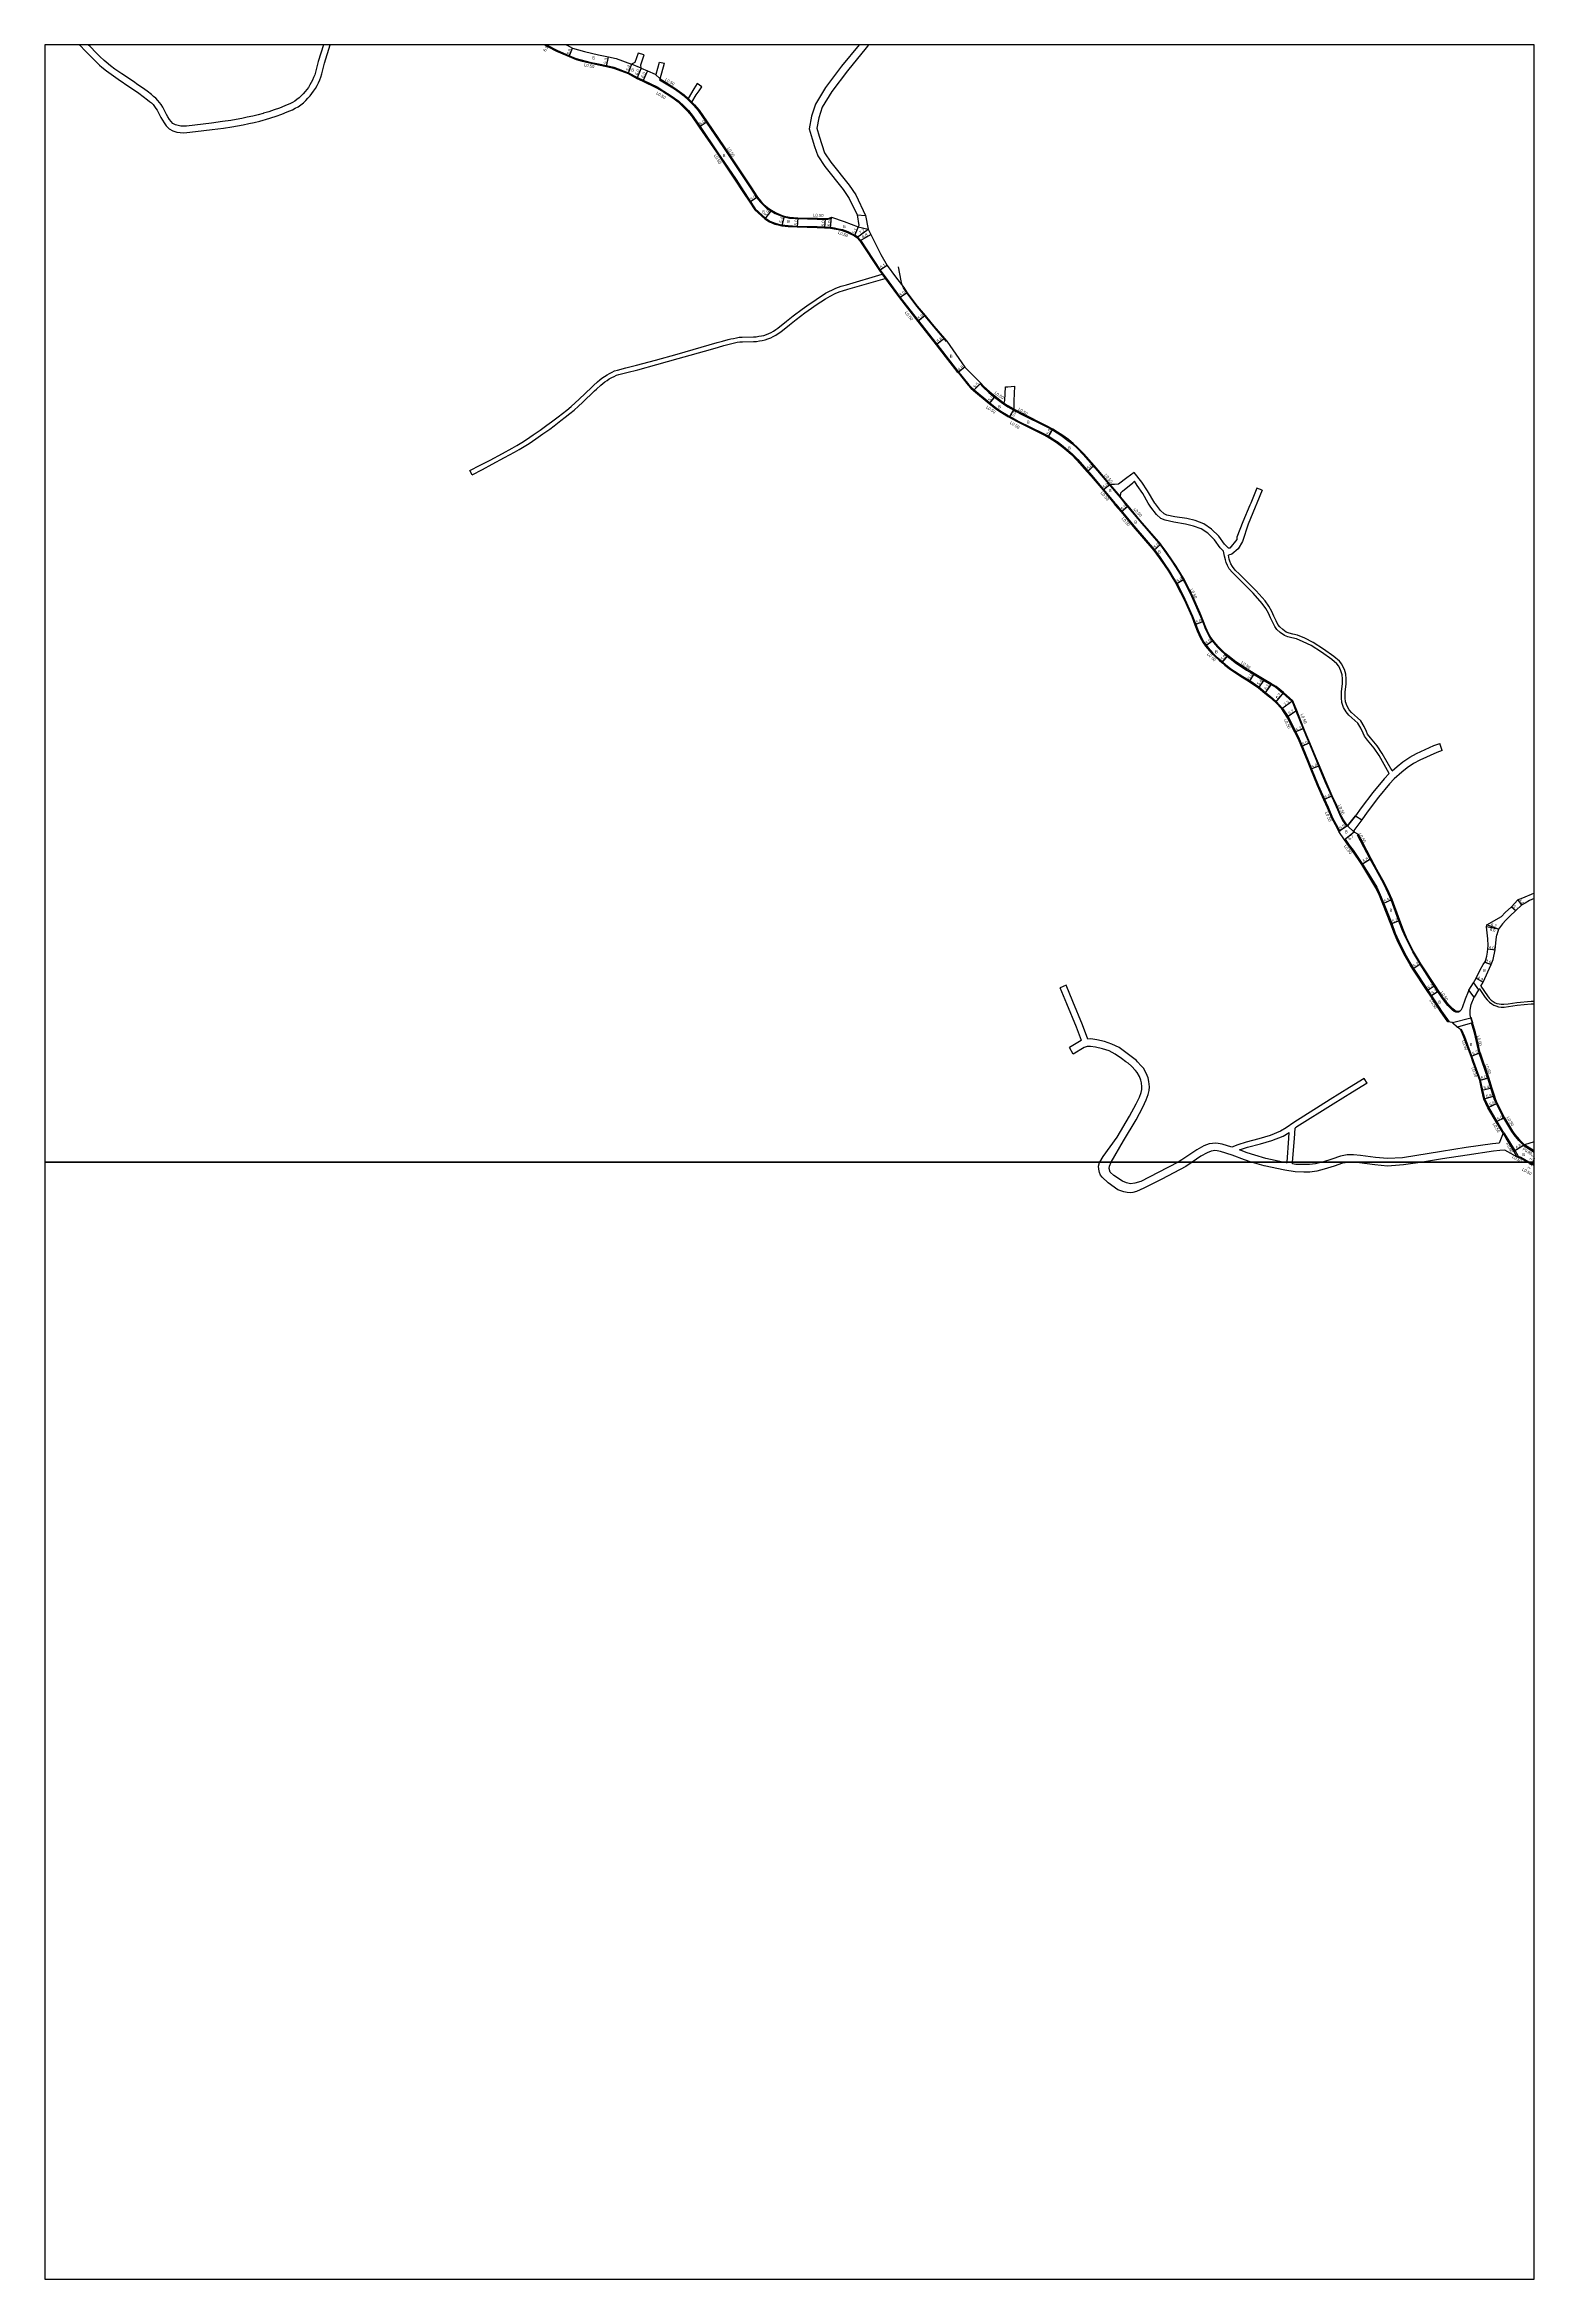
# Model space of a CAD drawing. Header units: metres. Extents: x -20000 to -16000, y -117000 to -114000.
# Drawn here: x -16800 to -16000, y -117000 to -115800 of the extents above; entities that cross this region are included whole.
import ezdxf

# ---------------------------------------------------------------- set-up
doc = ezdxf.new("R2010")
doc.units = ezdxf.units.M
doc.header["$LTSCALE"] = 2.5
for name, color, linetype in [('側溝・桝', 7, 'Continuous'), ('図郭', 7, 'Continuous'), ('幅員', 7, 'Continuous'), ('歩道・分離帯・安全施設', 7, 'Continuous'), ('舗装', 7, 'Continuous'), ('道路', 7, 'Continuous')]:
    doc.layers.add(name, color=color, linetype=linetype)
doc.styles.get("Standard").update_dxf_attribs({"font": ''})
doc.styles.get('Standard').set_extended_font_data('@MS PGothic')

msp = doc.modelspace()

# ---------------------------------------------------------------- linework, layer by layer
at = {"layer": '側溝・桝'}
for points in [[(-16530.5, -115800), (-16529.7, -115800.5), (-16525, -115803), (-16518.2, -115806), (-16514.5, -115807.4), (-16511.8, -115808.2), (-16507.3, -115809.3), (-16502.5, -115810.3), (-16498.2, -115811.2), (-16494.4, -115812.1), (-16486.5, -115815.1), (-16481.7, -115817.6), (-16478.5, -115819.1)], [(-16478.5, -115819.1), (-16471.1, -115822.7), (-16467.4, -115824.9), (-16464, -115827.1), (-16461.7, -115828.7), (-16459.5, -115830.3), (-16456.5, -115833.1), (-16454.3, -115835.3), (-16452.2, -115837.9), (-16448, -115843.9), (-16438.8, -115857.5), (-16428.7, -115872.4), (-16424.5, -115878.8), (-16418.4, -115888.2), (-16412.9, -115893.2), (-16410.5, -115894.7), (-16407.7, -115895.8), (-16405.9, -115896.3), (-16404.1, -115896.7), (-16400.7, -115897.1), (-16395.8, -115897.4), (-16385.2, -115897.7), (-16381.1, -115897.9), (-16378, -115898), (-16375.9, -115898.3), (-16373.7, -115898.8), (-16371.6, -115899.3), (-16368.6, -115900.4), (-16364.9, -115902.2), (-16364.1, -115902.7), (-16363.5, -115903.2)], [(-16469.5, -115818.4), (-16469.8, -115818.8), (-16465.4, -115821.5), (-16461.8, -115823.7), (-16459.3, -115825.5), (-16456.9, -115827.3), (-16453.8, -115830.2), (-16451.4, -115832.6), (-16449, -115835.4), (-16444.7, -115841.6), (-16435.5, -115855.2), (-16425.4, -115870.2), (-16421.2, -115876.6), (-16417.5, -115882.2), (-16415.8, -115884.4), (-16414, -115886.2), (-16412.2, -115887.9), (-16410, -115889.3), (-16407.7, -115890.6), (-16405.1, -115891.8), (-16402.9, -115892.5), (-16400, -115893.1), (-16395.5, -115893.4), (-16385.1, -115893.7), (-16380.9, -115893.9), (-16379.5, -115893.7), (-16378.5, -115893.6), (-16377.5, -115893.1)], [(-16454.4, -115828.9), (-16453.4, -115829.9), (-16452.5, -115830.8)], [(-16377.5, -115893.1), (-16377.4, -115892.6)], [(-16363.5, -115903.2), (-16361.8, -115905), (-16351.3, -115921), (-16346.7, -115927.4), (-16340.5, -115935.7), (-16330.7, -115948.3), (-16320.8, -115960.9), (-16316, -115967.1), (-16309.7, -115975.1), (-16303.6, -115982.6), (-16302.3, -115984), (-16300.8, -115985.3), (-16292.4, -115992.3), (-16288.8, -115995.2), (-16285.9, -115997.1), (-16283.1, -115998.8), (-16282.7, -115999.1)], [(-16350.3, -115923.3), (-16348.7, -115925.5)], [(-16297.3, -115981.8), (-16297.6, -115982.2), (-16296.1, -115983.7), (-16292.9, -115986.7), (-16289.9, -115989.2), (-16286.4, -115991.9), (-16283.8, -115993.8), (-16282.7, -115994.4)], [(-16284.8, -115992.5), (-16283.5, -115993.4), (-16282.7, -115993.8)], [(-16282.7, -115993.8), (-16280.8, -115994.9), (-16279.5, -115995.7)], [(-16282.7, -115994.4), (-16281.1, -115995.4), (-16278.3, -115996.9), (-16275.3, -115998.6), (-16262.1, -116005.1), (-16258.8, -116006.9), (-16256.3, -116008.4), (-16253.5, -116010.3), (-16250.5, -116012.5), (-16248.1, -116014.4), (-16245.4, -116016.9), (-16242.3, -116020.1), (-16234.6, -116028.8), (-16221.6, -116044.3), (-16220, -116046.2)], [(-16282.7, -115999.1), (-16280.3, -116000.4), (-16277.2, -116002.1), (-16264, -116008.6), (-16260.8, -116010.3), (-16258.4, -116011.8), (-16255.8, -116013.5), (-16252.9, -116015.7), (-16250.7, -116017.5), (-16248.2, -116019.7), (-16245.2, -116022.8), (-16237.6, -116031.4), (-16225.2, -116046.2)], [(-16222.5, -116042.4), (-16227.8, -116036.1)], [(-16225.2, -116046.2), (-16224.7, -116046.8), (-16215, -116058.4), (-16203.9, -116071.3), (-16201, -116075.3), (-16198.4, -116079.1), (-16196.1, -116082.6), (-16193.7, -116086.4), (-16191.3, -116090.5), (-16187.7, -116097.8), (-16183.6, -116106.9), (-16181.8, -116111.4), (-16180.6, -116114.6), (-16179, -116118.2), (-16177.5, -116120.9), (-16176.1, -116122.7), (-16175.2, -116123.9), (-16172.9, -116126.5), (-16170.9, -116128.5), (-16168.9, -116130.2), (-16167.5, -116131.4), (-16165.9, -116132.8), (-16162.9, -116135.1), (-16156.6, -116139.2), (-16152.8, -116141.5), (-16147.9, -116144.9), (-16144.4, -116147.8), (-16141.7, -116150), (-16138.7, -116152.7), (-16135.2, -116156.4), (-16132.2, -116160.8), (-16128.1, -116169), (-16126.3, -116172.8), (-16124.7, -116176.6), (-16121.1, -116185.2), (-16119.6, -116188.9), (-16116, -116197.6), (-16112.6, -116205.2), (-16110.7, -116209.5), (-16108.3, -116215.1), (-16106.4, -116218.7), (-16104.5, -116222.3), (-16105, -116222.5)], [(-16220, -116046.2), (-16211.9, -116055.8), (-16200.8, -116068.8), (-16197.8, -116073), (-16195.1, -116076.9), (-16192.7, -116080.4), (-16190.2, -116084.4), (-16187.8, -116088.6), (-16184.1, -116096.1), (-16179.9, -116105.4), (-16178.1, -116110), (-16176.9, -116113), (-16175.4, -116116.4), (-16174.1, -116118.7), (-16172.9, -116120.3), (-16171.4, -116122.1), (-16170, -116123.8), (-16168.2, -116125.5), (-16166.3, -116127.2), (-16164.9, -116128.4), (-16163.4, -116129.7), (-16160.6, -116131.8), (-16154.5, -116135.8), (-16150.8, -116138.1), (-16145.4, -116141.3), (-16141.5, -116143.6), (-16138.9, -116145.1), (-16135, -116148.3), (-16130.1, -116152.7), (-16128.1, -116157.7), (-16124.2, -116167.4), (-16122.6, -116171.3), (-16121, -116175.1), (-16117.4, -116183.7), (-16115.9, -116187.4), (-16112.3, -116196), (-16108.9, -116203.6), (-16107, -116207.9), (-16104.7, -116213.3), (-16103, -116216.6), (-16100.8, -116219.7), (-16100.4, -116219.4)], [(-16102, -116227), (-16101.6, -116226.7), (-16099.4, -116229.8), (-16097.2, -116232.6), (-16094, -116237.3), (-16092.2, -116240), (-16088.9, -116245.4), (-16084.6, -116252.5), (-16082.7, -116256.6), (-16080.9, -116261.1), (-16076.6, -116272), (-16074.7, -116277.2), (-16072.8, -116281.5), (-16068.9, -116289.2), (-16066.2, -116293.9), (-16064.8, -116296.1), (-16057.2, -116307.8), (-16055.2, -116310.7), (-16052.7, -116314.6), (-16049.8, -116319), (-16045.8, -116324.8)], [(-16040.6, -116319.2), (-16040.7, -116319.7), (-16042.1, -116319.5), (-16043, -116319.1), (-16044.1, -116318.2), (-16046.4, -116315.9), (-16049.3, -116312.2), (-16051.8, -116308.4), (-16053.7, -116305.5), (-16061.3, -116293.8), (-16062.6, -116291.7), (-16065.2, -116287.2), (-16069, -116279.7), (-16070.8, -116275.6), (-16072.7, -116270.6), (-16076.8, -116259.3), (-16078.4, -116255.6), (-16080.9, -116250.6), (-16085, -116243.1), (-16088.1, -116237.4), (-16095, -116224.5), (-16094.5, -116224.2)], [(-16028, -116346.2), (-16029.6, -116341.5), (-16032.1, -116330.6), (-16033.4, -116326.6), (-16033.7, -116325.5), (-16033.2, -116325.3)], [(-16032.5, -116346.2), (-16033.5, -116343.2), (-16037.3, -116332.8), (-16039.1, -116328.8), (-16039.5, -116329.1)], [(-16016.3, -116384.3), (-16020, -116378.2), (-16024.5, -116370.6), (-16026.6, -116366), (-16027.7, -116361.5), (-16028.9, -116356.1), (-16032.5, -116346.2)], [(-16005.6, -116391), (-16006.6, -116390.2), (-16008.3, -116388.5), (-16010.9, -116385.5), (-16012.1, -116383.7), (-16016.4, -116376.4), (-16020.3, -116368.7), (-16021.3, -116366.6), (-16021.9, -116364.9), (-16023.4, -116360.4), (-16025, -116355), (-16028, -116346.2)], [(-16016.8, -116384.5), (-16014.7, -116388.1)], [(-16016.3, -116384.3), (-16014.2, -116387.8)], [(-16008.7, -116397.5), (-16008.5, -116397), (-16010.3, -116393.9), (-16014, -116387.7), (-16014.2, -116387.8), (-16014.7, -116388.1), (-16011, -116394.3), (-16009.3, -116397.2)], [(-16002.9, -116400), (-16007.3, -116397.6), (-16008.5, -116397)], [(-16005.9, -116391.2), (-16005.6, -116391), (-16005.2, -116390.8)], [(-16000, -116394.9), (-16005.9, -116391.2)], [(-16000, -116394), (-16005.2, -116390.8)], [(-16001.2, -116400.9), (-16002.9, -116400)], [(-16000, -116401.4), (-16001.2, -116400.9)]]:
    msp.add_lwpolyline(points, dxfattribs=at)
at = {"layer": '図郭'}
for points in [[(-16800, -116400), (-16000, -116400), (-16000, -115800), (-16800, -115800)], [(-16800, -117000), (-16000, -117000), (-16000, -116400), (-16800, -116400)]]:
    msp.add_lwpolyline(points, close=True, dxfattribs=at)
at = {"layer": '幅員'}
for points in [[(-16529.9, -115800.9), (-16529.4, -115800)], [(-16518.4, -115806.4), (-16516.6, -115801.8)], [(-16498.3, -115811.7), (-16497.2, -115806.6)], [(-16484.8, -115810.5), (-16486.7, -115815.5)], [(-16479.6, -115812.6), (-16482, -115818.1)], [(-16476.3, -115814), (-16478.7, -115819.5)], [(-16444.3, -115841.4), (-16448.5, -115844.2)], [(-16417.1, -115881.9), (-16421.3, -115884.6)], [(-16409.7, -115888.9), (-16413.2, -115893.6)], [(-16402.8, -115892), (-16404.2, -115897.2)], [(-16395.5, -115892.9), (-16395.8, -115897.9)], [(-16380.9, -115893.4), (-16381.2, -115898.4)], [(-16378, -115898.5), (-16377.4, -115892.6)], [(-16363.2, -115897.9), (-16365.1, -115902.6)], [(-16363.9, -115903.6), (-16357.7, -115899)], [(-16362.2, -115905.3), (-16356.3, -115901.9)], [(-16347.5, -115918.5), (-16351.7, -115921.3)], [(-16336.8, -115933.2), (-16340.9, -115936)], [(-16327.2, -115945.4), (-16331.1, -115948.6)], [(-16316.8, -115957.7), (-16321.2, -115961.2)], [(-16305.8, -115973.1), (-16309.5, -115976.1)], [(-16297.3, -115981.8), (-16301.2, -115985.7)], [(-16289.6, -115988.8), (-16292.7, -115992.7)], [(-16279.5, -115995.7), (-16282, -116000)], [(-16261, -116010.8), (-16258.6, -116006.4)], [(-16240.2, -116029.3), (-16236.4, -116026)], [(-16227.8, -116036.1), (-16231.6, -116039.3)], [(-16221.9, -116050.9), (-16218.1, -116047.7)], [(-16204.3, -116071.6), (-16200.5, -116068.3)], [(-16192.4, -116089.6), (-16188.1, -116087.1)], [(-16177.6, -116109.8), (-16182.3, -116111.6)], [(-16172.5, -116120), (-16176.5, -116123)], [(-16164.6, -116128), (-16167.9, -116131.8)], [(-16150.5, -116137.6), (-16153.1, -116141.9)], [(-16145.1, -116140.9), (-16148.2, -116145.3)], [(-16141.2, -116143.2), (-16144.7, -116148.2)], [(-16134.7, -116147.9), (-16139, -116153)], [(-16129.7, -116152.4), (-16135.6, -116156.7)], [(-16127.6, -116157.5), (-16132.7, -116161.1)], [(-16123.7, -116167.2), (-16128.6, -116169.2)], [(-16120.5, -116174.9), (-16125.1, -116176.8)], [(-16115.4, -116187.2), (-16120, -116189.1)], [(-16108.5, -116203.4), (-16113, -116205.5)], [(-16100.4, -116219.4), (-16105, -116222.5)], [(-16096.7, -116222.9), (-16102, -116227)], [(-16087.7, -116237.2), (-16092.6, -116240.2)], [(-16076.3, -116259.1), (-16081.4, -116261.3)], [(-16012.2, -116262.9), (-16010, -116265)], [(-16008.8, -116259.3), (-16006.8, -116262.1)], [(-16072.2, -116270.4), (-16077.1, -116272.2)], [(-16019.2, -116274.9), (-16025.7, -116273.8)], [(-16019.2, -116274.9), (-16025.5, -116272.6)], [(-16024.9, -116285.5), (-16021, -116286)], [(-16060.9, -116293.5), (-16065.2, -116296.4)], [(-16031.3, -116301.3), (-16027.5, -116303.4)], [(-16026.6, -116292.6), (-16023.2, -116293.9)], [(-16053.3, -116305.2), (-16057.6, -116308.1)], [(-16051.3, -116308.2), (-16055.6, -116311)], [(-16029.1, -116341.4), (-16034, -116343.3)], [(-16024.5, -116354.9), (-16029.3, -116356.3)], [(-16022.9, -116360.3), (-16028.2, -116361.6)], [(-16021.4, -116364.7), (-16027.1, -116366.2)], [(-16019.9, -116368.5), (-16024.9, -116370.9)], [(-16016, -116376.2), (-16020.4, -116378.5)], [(-16005.2, -116390.8), (-16011, -116394.3)], [(-16000.8, -116400), (-16001.4, -116401.4)], [(-16000, -116398.1), (-16000.8, -116400)]]:
    msp.add_lwpolyline(points, dxfattribs=at)
at = {"layer": '歩道・分離帯・安全施設'}
for points in [[(-16315.7, -115959.4), (-16322.7, -115951.2), (-16331.5, -115940.6), (-16337, -115933.3), (-16338.8, -115930.5), (-16339.5, -115928.9), (-16340, -115926.8), (-16341.4, -115919.3)], [(-16289.7, -115988.9), (-16292.7, -115986.5), (-16295.9, -115983.5)], [(-16100.8, -116219.2), (-16102.7, -116216.4), (-16104.4, -116213.2), (-16106.7, -116207.8), (-16106.8, -116207.7)]]:
    msp.add_lwpolyline(points, dxfattribs=at)
at = {"layer": '舗装'}
for points in [[(-16479.6, -115812.6), (-16484.8, -115810.5)], [(-16472.1, -115815.9), (-16469.5, -115818.4)], [(-16363.6, -115891.4), (-16359.1, -115891.7)], [(-16363.2, -115897.9), (-16357.7, -115899)], [(-16016.8, -116384.5), (-16014.7, -116388.1), (-16011, -116394.3), (-16009.3, -116397.2)]]:
    msp.add_lwpolyline(points, dxfattribs=at)
at = {"layer": '道路'}
for points in [[(-16781.4, -115800), (-16781.2, -115800.2), (-16778.1, -115803.5), (-16774.9, -115806.7), (-16772.7, -115808.9), (-16770.5, -115811), (-16769.3, -115812.1), (-16766.8, -115814.1), (-16764.3, -115815.9), (-16760.6, -115818.6), (-16754.3, -115822.8), (-16751.8, -115824.4), (-16749.4, -115826.1), (-16747.1, -115827.8), (-16744.8, -115829.6), (-16743.7, -115830.5), (-16742.7, -115831.3), (-16741.8, -115832.2), (-16741, -115833.2), (-16740.3, -115834.2), (-16739.6, -115835.2), (-16737.6, -115839.1), (-16736.8, -115840.5), (-16735.9, -115842), (-16734.8, -115843.6), (-16733.2, -115845.2), (-16731.1, -115846.3), (-16729.1, -115846.9), (-16727.2, -115847.2), (-16725.3, -115847.3), (-16723.6, -115847.2), (-16719, -115846.7), (-16710, -115845.6), (-16704, -115844.8), (-16699.5, -115844.1), (-16696.5, -115843.6), (-16693.4, -115843), (-16690.4, -115842.4), (-16687.5, -115841.7), (-16684.5, -115841), (-16682.7, -115840.5)], [(-16682.7, -115836.9), (-16685.4, -115837.6), (-16688.3, -115838.3), (-16691.2, -115839), (-16694.1, -115839.6), (-16697.1, -115840.2), (-16700, -115840.7), (-16704.5, -115841.3), (-16710.4, -115842.1), (-16719.4, -115843.2), (-16723.8, -115843.7), (-16725.3, -115843.8), (-16726.8, -115843.7), (-16728.3, -115843.4), (-16729.8, -115843), (-16731.1, -115842.3), (-16732.1, -115841.3), (-16733, -115840.1), (-16733.8, -115838.8), (-16734.5, -115837.5), (-16736.6, -115833.5), (-16737.4, -115832.2), (-16738.3, -115831), (-16739.3, -115829.9), (-16740.3, -115828.8), (-16741.5, -115827.8), (-16742.6, -115826.8), (-16745, -115825), (-16747.4, -115823.2), (-16749.9, -115821.5), (-16752.3, -115819.8), (-16758.6, -115815.7), (-16762.3, -115813.1), (-16764.7, -115811.3), (-16767, -115809.4), (-16768.1, -115808.4), (-16770.3, -115806.4), (-16772.4, -115804.3), (-16775.6, -115801), (-16776.6, -115800)], [(-16650.2, -115800), (-16653.1, -115809), (-16653.9, -115811.9), (-16654.5, -115814.8), (-16655, -115816.2), (-16655.6, -115817.6), (-16656.2, -115819), (-16656.8, -115820.3), (-16657.6, -115821.6), (-16658.4, -115822.9), (-16659.3, -115824.1), (-16660.2, -115825.2), (-16661.2, -115826.4), (-16662.2, -115827.5), (-16663.3, -115828.5), (-16664.5, -115829.5), (-16665.7, -115830.3), (-16667, -115831), (-16668.4, -115831.7), (-16669.7, -115832.3), (-16671.1, -115832.9), (-16673.9, -115834), (-16676.7, -115835), (-16679.6, -115836), (-16682.5, -115836.8), (-16682.7, -115836.9)], [(-16682.7, -115840.5), (-16681.5, -115840.2), (-16678.5, -115839.3), (-16675.6, -115838.3), (-16672.7, -115837.3), (-16669.8, -115836.1), (-16668.3, -115835.5), (-16666.9, -115834.9), (-16665.4, -115834.1), (-16663.9, -115833.3), (-16662.4, -115832.3), (-16661, -115831.2), (-16659.7, -115829.9), (-16658.6, -115828.7), (-16657.5, -115827.5), (-16656.5, -115826.2), (-16655.6, -115824.9), (-16654.6, -115823.5), (-16653.7, -115822), (-16653, -115820.5), (-16652.3, -115818.9), (-16651.7, -115817.4), (-16651.2, -115815.7), (-16650.5, -115812.7), (-16649.7, -115810), (-16646.6, -115800)], [(-16531.4, -115800), (-16529.9, -115800.9), (-16525.2, -115803.5), (-16518.4, -115806.4), (-16514.6, -115807.9), (-16512, -115808.7), (-16507.4, -115809.8), (-16502.6, -115810.8), (-16498.3, -115811.7), (-16494.5, -115812.6), (-16486.7, -115815.5), (-16482, -115818.1), (-16478.7, -115819.5)], [(-16520, -115800), (-16519.4, -115800.3), (-16516.6, -115801.8), (-16510.1, -115803.7), (-16502.5, -115805.4), (-16497.2, -115806.6), (-16493, -115807.4), (-16484.8, -115810.5)], [(-16362.6, -115800), (-16372, -115811.5), (-16380.6, -115822.9), (-16386.1, -115831.9), (-16388.2, -115838.3), (-16389.5, -115845.1), (-16387.8, -115850.6)], [(-16357.5, -115800), (-16358.8, -115801.7), (-16368.8, -115814), (-16377.3, -115825.1), (-16382.4, -115833.6), (-16384.3, -115839.3), (-16385.4, -115844.9)], [(-16481.2, -115804.5), (-16483.1, -115809.5), (-16484.8, -115810.5)], [(-16478, -115805.5), (-16481.2, -115804.5)], [(-16479.6, -115812.6), (-16479.9, -115810.9), (-16478, -115805.5)], [(-16472.1, -115815.9), (-16471.6, -115815.8), (-16469.9, -115809.4)], [(-16469.9, -115809.4), (-16467.2, -115809.9)], [(-16469.5, -115818.4), (-16467.2, -115809.9)], [(-16479.6, -115812.6), (-16476.3, -115814), (-16472.1, -115815.9)], [(-16478.7, -115819.5), (-16471.4, -115823.1), (-16467.7, -115825.3), (-16464.3, -115827.5), (-16461.9, -115829.1), (-16459.8, -115830.7), (-16456.9, -115833.5), (-16454.7, -115835.7), (-16452.6, -115838.2), (-16448.5, -115844.2), (-16439.2, -115857.7), (-16429.1, -115872.7), (-16425, -115879), (-16421.3, -115884.6), (-16418.7, -115888.6), (-16413.2, -115893.6), (-16410.7, -115895.2), (-16407.9, -115896.3), (-16406, -115896.8), (-16404.2, -115897.2), (-16400.8, -115897.6), (-16395.8, -115897.9), (-16385.2, -115898.2), (-16381.2, -115898.4), (-16378, -115898.5), (-16376, -115898.8), (-16373.8, -115899.3), (-16371.8, -115899.8), (-16368.8, -115900.9), (-16365.1, -115902.6), (-16364.4, -115903.1), (-16363.9, -115903.6)], [(-16469.5, -115818.4), (-16465.1, -115821), (-16461.5, -115823.3), (-16459, -115825.1), (-16456.6, -115826.9), (-16454.4, -115828.9)], [(-16449.5, -115820.9), (-16451.3, -115823.7), (-16454.4, -115828.9)], [(-16452.5, -115830.8), (-16450.1, -115827), (-16448.6, -115824.7), (-16447.1, -115822.6)], [(-16447.1, -115822.6), (-16449.5, -115820.9)], [(-16452.5, -115830.8), (-16451, -115832.3), (-16448.6, -115835.1), (-16444.3, -115841.4), (-16435.1, -115854.9), (-16425, -115869.9), (-16420.8, -115876.3), (-16417.1, -115881.9), (-16415.4, -115884.1), (-16413.7, -115885.8), (-16411.9, -115887.5), (-16409.7, -115888.9), (-16407.5, -115890.1), (-16404.9, -115891.3), (-16402.8, -115892), (-16400, -115892.6), (-16395.5, -115892.9), (-16385, -115893.2), (-16380.9, -115893.4), (-16379.5, -115893.3), (-16378.7, -115893.1), (-16377.4, -115892.6), (-16370.6, -115895), (-16363.2, -115897.9)], [(-16385.4, -115844.9), (-16384.1, -115849.1)], [(-16385.4, -115844.9), (-16384.1, -115849.1)], [(-16387.8, -115850.6), (-16386.5, -115854.6)], [(-16387.8, -115850.6), (-16386.5, -115854.6)], [(-16386.5, -115854.6), (-16384.8, -115859.7), (-16381, -115865.4), (-16371.2, -115877.8), (-16367.9, -115882.6), (-16363.6, -115891.4)], [(-16384.1, -115849.1), (-16381.2, -115858), (-16377.8, -115863), (-16368, -115875.4), (-16364.4, -115880.7), (-16359.1, -115891.7)], [(-16363.6, -115891.4), (-16362.8, -115897.1), (-16363.2, -115897.9)], [(-16363.6, -115891.4), (-16362.8, -115897.1), (-16363.2, -115897.9)], [(-16359.1, -115891.7), (-16357.7, -115899)], [(-16359.1, -115891.7), (-16357.7, -115899)], [(-16363.9, -115903.6), (-16362.2, -115905.3), (-16351.7, -115921.3), (-16350.3, -115923.3)], [(-16357.7, -115899), (-16356.3, -115901.9), (-16353.9, -115906.9), (-16350.9, -115912.6), (-16347.5, -115918.5), (-16343, -115924.6), (-16338.6, -115930.4), (-16336.8, -115933.2), (-16331.4, -115940.5), (-16327.2, -115945.4), (-16322.5, -115951.1), (-16316.8, -115957.7), (-16315.5, -115959.2), (-16305.8, -115973.1), (-16297.3, -115981.8), (-16295.8, -115983.3), (-16292.5, -115986.4), (-16289.6, -115988.8), (-16286.1, -115991.5), (-16284.8, -115992.5)], [(-16571.6, -116028.7), (-16566.1, -116025.8), (-16560.8, -116023.1), (-16554.2, -116019.5), (-16548.9, -116016.6), (-16546.4, -116015.2), (-16543.8, -116013.6), (-16541.3, -116012), (-16537.6, -116009.5), (-16533.9, -116007), (-16530.3, -116004.4), (-16527.9, -116002.6), (-16524.3, -115999.9), (-16521.9, -115998.1), (-16519.6, -115996.2), (-16517.3, -115994.3), (-16515.1, -115992.3), (-16512.9, -115990.3), (-16506.4, -115984.1), (-16505.3, -115983.1), (-16503.1, -115981), (-16501.9, -115980), (-16500.7, -115979), (-16499.4, -115978.1), (-16498, -115977.3), (-16496.7, -115976.6), (-16495.3, -115975.9), (-16493.9, -115975.2), (-16492.3, -115974.7), (-16487.9, -115973.6), (-16482.1, -115972.1), (-16472, -115969.4), (-16460.4, -115966.2), (-16443.2, -115961.2), (-16438.8, -115960), (-16435.9, -115959.2), (-16433, -115958.4), (-16431.5, -115958), (-16430, -115957.7), (-16428.5, -115957.4), (-16427, -115957.1), (-16425.4, -115957), (-16419.4, -115956.9), (-16417.9, -115956.8), (-16416.5, -115956.6), (-16415.1, -115956.4), (-16413.8, -115956.1), (-16412.4, -115955.6), (-16411.1, -115955.1), (-16409.8, -115954.5), (-16408.6, -115953.8), (-16407.4, -115953), (-16406.2, -115952.2), (-16401.6, -115948.4), (-16398, -115945.6), (-16393.2, -115942), (-16389.5, -115939.4), (-16387, -115937.7), (-16384.5, -115936), (-16382, -115934.3), (-16380.7, -115933.5), (-16379.3, -115932.8), (-16376.6, -115931.4), (-16375.1, -115930.8), (-16373.7, -115930.2), (-16372.2, -115929.7), (-16369.3, -115928.9), (-16350.3, -115923.3)], [(-16570.4, -116030.9), (-16564.9, -116028.1), (-16559.6, -116025.3), (-16553, -116021.7), (-16547.7, -116018.8), (-16545.1, -116017.3), (-16542.5, -116015.7), (-16539.9, -116014.1), (-16536.2, -116011.6), (-16532.4, -116009), (-16528.8, -116006.4), (-16526.4, -116004.6), (-16522.8, -116001.9), (-16520.4, -116000), (-16518, -115998.1), (-16515.7, -115996.2), (-16513.4, -115994.2), (-16511.2, -115992.2), (-16504.7, -115985.9), (-16503.6, -115984.9), (-16501.4, -115982.9), (-16500.3, -115981.9), (-16499.2, -115981.1), (-16498, -115980.3), (-16496.8, -115979.5), (-16495.5, -115978.8), (-16494.2, -115978.1), (-16492.9, -115977.5), (-16491.6, -115977.1), (-16487.3, -115976.1), (-16481.5, -115974.6), (-16471.3, -115971.8), (-16459.8, -115968.6), (-16442.5, -115963.6), (-16438.1, -115962.4), (-16435.3, -115961.6), (-16432.4, -115960.8), (-16430.9, -115960.5), (-16429.5, -115960.1), (-16428.1, -115959.8), (-16426.7, -115959.6), (-16425.3, -115959.5), (-16419.3, -115959.4), (-16417.7, -115959.3), (-16416.2, -115959.1), (-16414.6, -115958.9), (-16413.1, -115958.5), (-16411.6, -115958), (-16410.1, -115957.4), (-16408.7, -115956.7), (-16407.3, -115955.9), (-16406, -115955.1), (-16404.7, -115954.2), (-16400, -115950.4), (-16396.5, -115947.6), (-16391.7, -115944), (-16388.1, -115941.4), (-16385.6, -115939.7), (-16383.2, -115938.1), (-16380.7, -115936.5), (-16379.4, -115935.7), (-16378.1, -115935), (-16375.5, -115933.7), (-16374.2, -115933.1), (-16372.8, -115932.6), (-16371.5, -115932.1), (-16368.6, -115931.3), (-16348.7, -115925.5)], [(-16348.7, -115925.5), (-16347.1, -115927.7), (-16340.9, -115936), (-16331.1, -115948.6), (-16321.2, -115961.2), (-16316.4, -115967.4)], [(-16316.4, -115967.4), (-16310.1, -115975.5), (-16309.5, -115976.1), (-16304, -115982.9), (-16302.7, -115984.4), (-16301.2, -115985.7), (-16292.7, -115992.7), (-16289.1, -115995.6), (-16286.2, -115997.6), (-16283.3, -115999.3), (-16282.7, -115999.6)], [(-16284.8, -115992.5), (-16284.3, -115991)], [(-16284.3, -115991), (-16284, -115983.8)], [(-16284.3, -115991), (-16284, -115983.8)], [(-16284, -115983.8), (-16282.7, -115983.7)], [(-16282.7, -115983.7), (-16279.2, -115983.3)], [(-16279.2, -115983.3), (-16279.6, -115991.2)], [(-16279.2, -115983.3), (-16279.6, -115991.2)], [(-16279.6, -115991.2), (-16279.5, -115995.7)], [(-16282.7, -115999.6), (-16282, -116000), (-16280.5, -116000.9), (-16277.4, -116002.6), (-16264.2, -116009.1), (-16261, -116010.8), (-16258.7, -116012.2), (-16256.1, -116013.9), (-16253.2, -116016.1), (-16251, -116017.9), (-16248.6, -116020.1), (-16245.6, -116023.2), (-16240.2, -116029.3), (-16238, -116031.7), (-16231.6, -116039.3), (-16225.9, -116046.2)], [(-16227.8, -116036.1), (-16234.2, -116028.4), (-16236.4, -116026), (-16241.9, -116019.8), (-16245.1, -116016.5), (-16247.7, -116014.1), (-16250.2, -116012.1), (-16253.2, -116009.9), (-16256, -116008), (-16258.5, -116006.4), (-16258.6, -116006.4), (-16261.9, -116004.6), (-16275.1, -115998.1), (-16275.1, -115998.1), (-16278.1, -115996.5), (-16279.5, -115995.7)], [(-16570.4, -116030.9), (-16571.6, -116028.7)], [(-16225.5, -116036.1), (-16227.8, -116036.1)], [(-16218.9, -116032.6), (-16223.3, -116036), (-16225.5, -116036.1)], [(-16218.9, -116032.6), (-16223.3, -116036), (-16225.5, -116036.1)], [(-16221.2, -116039.8), (-16222.3, -116040.8), (-16222.5, -116042.4)], [(-16221.2, -116039.8), (-16215.7, -116035.2)], [(-16221.2, -116039.8), (-16215.7, -116035.2)], [(-16203.8, -116046.2), (-16207.8, -116039.5), (-16210.8, -116034.9), (-16214.9, -116029.7), (-16218.9, -116032.6)], [(-16207.3, -116046.2), (-16210.3, -116041.1), (-16213.2, -116036.7), (-16214.8, -116034.4), (-16215.7, -116035.2)], [(-16149, -116038.1), (-16152.3, -116046.2)], [(-16146.2, -116039.2), (-16149.1, -116046.2)], [(-16146.2, -116039.2), (-16149, -116038.1)], [(-16225.9, -116046.2), (-16225.1, -116047.2), (-16221.9, -116050.9), (-16215.4, -116058.7), (-16204.3, -116071.6), (-16201.4, -116075.6), (-16198.8, -116079.4), (-16196.5, -116082.8), (-16194.1, -116086.7), (-16192.4, -116089.6), (-16191.8, -116090.7), (-16188.1, -116098), (-16184, -116107.1), (-16182.3, -116111.6), (-16181, -116114.8), (-16179.5, -116118.4), (-16177.9, -116121.2), (-16176.5, -116123), (-16175.6, -116124.2), (-16173.2, -116126.9), (-16171.2, -116128.8), (-16169.3, -116130.6), (-16167.9, -116131.8), (-16166.2, -116133.2), (-16163.2, -116135.5), (-16156.9, -116139.6), (-16153.1, -116141.9), (-16148.2, -116145.3), (-16144.7, -116148.2), (-16142.1, -116150.4), (-16139, -116153), (-16135.6, -116156.7)], [(-16219.4, -116046.2), (-16221.3, -116043.9), (-16222.5, -116042.4)], [(-16129.7, -116152.4), (-16134.7, -116147.9), (-16138.6, -116144.7), (-16141.2, -116143.2), (-16145.1, -116140.9), (-16150.5, -116137.6), (-16154.2, -116135.4), (-16160.3, -116131.4), (-16163, -116129.3), (-16164.6, -116128), (-16166, -116126.9), (-16167.8, -116125.2), (-16169.6, -116123.4), (-16171, -116121.8), (-16172.5, -116120), (-16173.7, -116118.4), (-16175, -116116.2), (-16176.4, -116112.9), (-16177.6, -116109.8), (-16179.4, -116105.2), (-16183.6, -116095.9), (-16187.4, -116088.4), (-16188.1, -116087.1), (-16189.8, -116084.1), (-16192.3, -116080.1), (-16194.7, -116076.6), (-16197.4, -116072.7), (-16200.4, -116068.5), (-16200.5, -116068.3), (-16211.6, -116055.5), (-16218.1, -116047.7), (-16219.4, -116046.2)], [(-16166.3, -116074.7), (-16167, -116072), (-16168.7, -116070.1), (-16171.8, -116065.9), (-16175.3, -116062.4), (-16178.9, -116060), (-16183, -116058.5), (-16187.3, -116057.5), (-16193.6, -116056.4), (-16198.3, -116055.4), (-16200.5, -116054.4), (-16202.9, -116052.3), (-16206, -116048.3), (-16207.3, -116046.2)], [(-16152.3, -116046.2), (-16152.8, -116047.2), (-16156.5, -116056.3), (-16159.7, -116064.5), (-16159.7, -116065.7), (-16163.6, -116070.3), (-16164.3, -116070.4), (-16166.4, -116068.2), (-16169.5, -116064), (-16173.4, -116060.1), (-16177.5, -116057.3), (-16182.1, -116055.6), (-16186.7, -116054.5), (-16193.1, -116053.5), (-16197.3, -116052.6), (-16198.8, -116051.9), (-16200.7, -116050.2), (-16203.5, -116046.6), (-16203.8, -116046.2)], [(-16149.1, -116046.2), (-16150, -116048.3), (-16153.7, -116057.5), (-16156.7, -116066.8), (-16159.1, -116070.7), (-16162.5, -116073.6), (-16164.3, -116074.1)], [(-16077.9, -116191.3), (-16083.4, -116181.7), (-16086, -116177.8), (-16089.6, -116173.4), (-16091.2, -116171.3), (-16091.9, -116169.7), (-16093.1, -116167.1), (-16094.7, -116164.4), (-16096.4, -116162.9), (-16099.7, -116160.1), (-16101.1, -116158.3), (-16102.4, -116156), (-16103.3, -116153.3), (-16103.6, -116150.7), (-16103.5, -116147.6), (-16103, -116143.1), (-16103, -116140.6), (-16103.2, -116138.4), (-16103.9, -116136.3), (-16104.5, -116135), (-16105, -116133.8), (-16106.1, -116132.4), (-16108.8, -116130.2), (-16114.3, -116126.3), (-16119.8, -116122.7), (-16124.1, -116120.6), (-16127.8, -116119), (-16130.2, -116118.5), (-16132.3, -116117.9), (-16134.1, -116117.2), (-16136.4, -116115.7), (-16138.2, -116114), (-16139.4, -116112.4), (-16140.5, -116110.3), (-16141.7, -116107.7), (-16142.8, -116105.2), (-16144.2, -116102.7), (-16146.1, -116100), (-16150.9, -116094.6), (-16159.8, -116085.8), (-16162.1, -116083.5), (-16163.8, -116081.4), (-16164.8, -116079.7), (-16165.5, -116078), (-16165.8, -116076.7), (-16166.3, -116074.7)], [(-16076.4, -116190), (-16081.7, -116180.6), (-16084.4, -116176.6), (-16088, -116172.2), (-16089.5, -116170.2), (-16090.1, -116168.9), (-16091.3, -116166.1), (-16093.1, -116163.1), (-16095, -116161.4), (-16098.2, -116158.7), (-16099.5, -116157.2), (-16100.5, -116155.2), (-16101.4, -116152.9), (-16101.6, -116150.7), (-16101.5, -116147.7), (-16101, -116143.2), (-16101, -116140.5), (-16101.3, -116138), (-16102, -116135.6), (-16102.6, -116134.2), (-16103.3, -116132.7), (-16104.6, -116131), (-16107.6, -116128.6), (-16113.2, -116124.6), (-16118.8, -116121), (-16123.3, -116118.7), (-16127.2, -116117.1), (-16129.7, -116116.5), (-16131.7, -116116), (-16133.2, -116115.4), (-16135.1, -116114.1), (-16136.7, -116112.7), (-16137.7, -116111.3), (-16138.7, -116109.4), (-16139.9, -116106.9), (-16141, -116104.4), (-16142.5, -116101.6), (-16144.6, -116098.7), (-16149.4, -116093.2), (-16158.4, -116084.4), (-16160.6, -116082.1), (-16162.1, -116080.2), (-16163, -116078.8), (-16163.6, -116077.4), (-16163.9, -116076.2), (-16164.3, -116074.1)], [(-16105, -116222.5), (-16106.8, -116218.9), (-16108.7, -116215.3), (-16111.1, -116209.8), (-16113, -116205.5), (-16116.4, -116197.8), (-16120, -116189.1), (-16121.5, -116185.4), (-16125.1, -116176.8), (-16126.7, -116173), (-16128.6, -116169.2), (-16132.7, -116161.1), (-16135.6, -116156.7)], [(-16100.4, -116219.4), (-16102.5, -116216.3), (-16104.2, -116213.1), (-16106.5, -116207.7), (-16108.5, -116203.4), (-16111.8, -116195.8), (-16115.4, -116187.2), (-16116.9, -116183.5), (-16120.5, -116174.9), (-16122.1, -116171.1), (-16123.7, -116167.2), (-16127.6, -116157.5), (-16129.7, -116152.4)], [(-16049.4, -116179), (-16052.4, -116180.1), (-16061.5, -116184.2), (-16064.8, -116186), (-16068.2, -116188.3), (-16071.2, -116190.7), (-16075.2, -116194.3), (-16077.7, -116196.9), (-16083.7, -116204.1), (-16089.7, -116212.2), (-16092.6, -116216.3), (-16096.9, -116221.9), (-16096.7, -116222.9)], [(-16076.4, -116190), (-16073.7, -116187.7), (-16070.6, -116185.1), (-16066.9, -116182.6), (-16063.3, -116180.6), (-16053.9, -116176.4), (-16050.8, -116175.2)], [(-16049.4, -116179), (-16050.8, -116175.2)], [(-16077.9, -116191.3), (-16078, -116191.4), (-16080.7, -116194.2), (-16086.8, -116201.6), (-16092.9, -116209.8), (-16096.1, -116214.1), (-16100.4, -116219.4)], [(-16100.4, -116219.4), (-16096.1, -116214.1)], [(-16092.6, -116216.3), (-16096.9, -116221.9), (-16096.7, -116222.9)], [(-16053.1, -116314.9), (-16055.6, -116311), (-16057.6, -116308.1), (-16065.2, -116296.4), (-16066.7, -116294.2), (-16069.4, -116289.5), (-16073.3, -116281.7), (-16075.1, -116277.4), (-16077.1, -116272.2), (-16081.4, -116261.3), (-16083.1, -116256.8), (-16085.1, -116252.8), (-16089.4, -116245.6), (-16092.6, -116240.2), (-16094.4, -116237.6), (-16097.6, -116232.9), (-16099.8, -116230.1), (-16102, -116227), (-16105, -116222.5)], [(-16087.7, -116237.2), (-16094.5, -116224.2), (-16096.7, -116222.9)], [(-16040.6, -116319.2), (-16041.9, -116319), (-16042.7, -116318.6), (-16043.8, -116317.8), (-16046, -116315.5), (-16048.9, -116311.9), (-16051.3, -116308.2), (-16053.3, -116305.2), (-16060.9, -116293.5), (-16062.2, -116291.5), (-16064.8, -116287), (-16068.6, -116279.5), (-16070.3, -116275.5), (-16072.2, -116270.4), (-16076.3, -116259.1), (-16077.9, -116255.4), (-16080.5, -116250.3), (-16084.6, -116242.9), (-16087.7, -116237.2)], [(-16000, -116255.7), (-16001.7, -116256.4), (-16005.1, -116257.7), (-16007.2, -116258.6), (-16008.8, -116259.3), (-16012.2, -116262.9), (-16015.6, -116266), (-16017.7, -116268.1)], [(-16000, -116258.5), (-16000, -116258.5), (-16002.5, -116259.6), (-16004.9, -116261), (-16006.8, -116262.1), (-16010, -116265), (-16013.1, -116268), (-16015.3, -116270.1), (-16017, -116272.1), (-16019.2, -116274.9), (-16020.1, -116278)], [(-16032.6, -116303.8), (-16031.3, -116301.3), (-16029, -116296.8), (-16027.4, -116294), (-16026.6, -116292.6), (-16026, -116291.4), (-16025.5, -116289.5), (-16025.1, -116287.4), (-16024.9, -116285.5), (-16024.8, -116283.8), (-16025, -116280.1), (-16025.7, -116273.8), (-16025.5, -116272.6)], [(-16028.8, -116305.5), (-16027.5, -116303.4), (-16023.2, -116293.9), (-16022.1, -116291.3), (-16021, -116286), (-16020.5, -116280.6), (-16020.1, -116278)], [(-16025.5, -116272.6), (-16017.7, -116268.1)], [(-16035.1, -116307.7), (-16032.6, -116303.8)], [(-16035.1, -116307.7), (-16032.6, -116303.8)], [(-16251.5, -116305), (-16254.7, -116306.4)], [(-16243.1, -116334.7), (-16245.9, -116327.6), (-16251.1, -116315.1), (-16254.7, -116306.4)], [(-16239.7, -116334), (-16242.7, -116326.3), (-16247.8, -116313.8), (-16251.5, -116305)], [(-16037.8, -116333), (-16039.5, -116329.1), (-16041.2, -116327.6), (-16043.9, -116325.1), (-16046.5, -116324.8), (-16050.2, -116319.3), (-16053.1, -116314.9)], [(-16040.6, -116319.2), (-16039.7, -116318.7), (-16039.1, -116318.1), (-16038.6, -116317.1), (-16037, -116312.3), (-16035.4, -116308.4), (-16035.1, -116307.7)], [(-16029.1, -116341.4), (-16031.6, -116330.5), (-16032.9, -116326.4), (-16033.2, -116325.3), (-16034.1, -116322.5), (-16034.4, -116320.9), (-16034.4, -116318.4), (-16034, -116315.4), (-16032.3, -116311.4)], [(-16029.9, -116307.5), (-16032.3, -116311.4)], [(-16029.9, -116307.5), (-16032.3, -116311.4)], [(-16029.9, -116307.5), (-16029.6, -116306.9)], [(-16029.6, -116306.9), (-16026.4, -116311.7), (-16025.3, -116313), (-16024.1, -116314.2), (-16022.9, -116315.1), (-16021.7, -116315.8), (-16020.7, -116316.2), (-16019.3, -116316.6), (-16017.8, -116316.8), (-16016.2, -116316.8), (-16013.9, -116316.5), (-16009.2, -116315.8), (-16001.6, -116315.1), (-16000, -116315.1)], [(-16028.8, -116305.5), (-16025.2, -116310.8), (-16024.2, -116312), (-16023.1, -116313.1), (-16022.1, -116313.9), (-16021, -116314.5), (-16020.2, -116314.8), (-16018.9, -116315.1), (-16017.8, -116315.3), (-16016.3, -116315.3), (-16014.1, -116315.1), (-16009.3, -116314.3), (-16001.7, -116313.7), (-16000, -116313.6)], [(-16243.1, -116334.7), (-16243.4, -116334.8), (-16249.7, -116338.6)], [(-16247.6, -116342.1), (-16249.7, -116338.6)], [(-16219.3, -116346.2), (-16221.7, -116344.4), (-16225.1, -116342.1), (-16228.4, -116340.3), (-16231.9, -116339.2), (-16235.7, -116338.3), (-16238.4, -116337.9), (-16240.2, -116338), (-16241.8, -116338.5), (-16247.6, -116342.1)], [(-16213.1, -116346.2), (-16213.7, -116345.5), (-16215.8, -116343.8), (-16219.3, -116341.2), (-16223, -116338.6), (-16226.9, -116336.7), (-16230.8, -116335.3), (-16235, -116334.4), (-16238.2, -116333.9), (-16239.7, -116334)], [(-16033, -116346.2), (-16034, -116343.3), (-16037.8, -116333)], [(-16233.4, -116400), (-16231.6, -116397), (-16224.1, -116386.6), (-16217.4, -116375.4), (-16213.9, -116368.7), (-16212.1, -116365.1), (-16211.2, -116362.7), (-16210.8, -116361), (-16210.7, -116359.7), (-16210.9, -116357.5), (-16211.3, -116356), (-16212, -116354.1), (-16213.2, -116352), (-16214.1, -116350.9), (-16216.4, -116348.5), (-16218.2, -116347), (-16219.3, -116346.2)], [(-16227.2, -116400), (-16227.2, -116400), (-16220.7, -116388.6), (-16213.9, -116377.4), (-16210.3, -116370.5), (-16208.4, -116366.7), (-16207.3, -116363.8), (-16206.8, -116361.6), (-16206.6, -116359.6), (-16207, -116356.8), (-16207.4, -116354.8), (-16208.4, -116352.3), (-16209.9, -116349.7), (-16211.1, -116348.3), (-16213.1, -116346.2)], [(-16016.8, -116384.5), (-16020.4, -116378.5), (-16024.9, -116370.9), (-16027.1, -116366.2), (-16028.2, -116361.6), (-16029.3, -116356.3), (-16033, -116346.2)], [(-16029.1, -116341.4), (-16027.5, -116346.2)], [(-16027.5, -116346.2), (-16024.5, -116354.9), (-16022.9, -116360.3), (-16021.4, -116364.7), (-16020.8, -116366.4), (-16019.9, -116368.5), (-16016, -116376.2), (-16011.7, -116383.4), (-16010.5, -116385.2), (-16008, -116388.1), (-16006.2, -116389.9), (-16005.2, -116390.8)], [(-16091.4, -116355.2), (-16099.3, -116360), (-16109.6, -116366.4), (-16129.2, -116378.7), (-16133.3, -116381.6), (-16136.3, -116383.4), (-16141.9, -116385.7), (-16147.9, -116387.5), (-16154.8, -116389.3), (-16159.2, -116390.7), (-16162.4, -116392.1), (-16167.6, -116390.5), (-16169.8, -116390.1), (-16171.4, -116389.9), (-16172.9, -116390), (-16174.6, -116390.3), (-16177.4, -116391.3), (-16181.2, -116393.5), (-16189.3, -116398.9), (-16191.3, -116400)], [(-16089.8, -116357.7), (-16097.7, -116362.5), (-16108, -116369), (-16127.5, -116381.2), (-16128.4, -116381.8)], [(-16089.8, -116357.7), (-16091.4, -116355.2)], [(-16135.1, -116400), (-16144.1, -116398.1), (-16150.1, -116396.4), (-16154.3, -116395), (-16158.3, -116393.5), (-16154, -116392.1), (-16147.1, -116390.3), (-16140.9, -116388.5), (-16134.9, -116386.1), (-16131.6, -116384.1), (-16131.6, -116384.1)], [(-16132.8, -116400), (-16131.8, -116387.2), (-16131.6, -116384.1)], [(-16129.8, -116400), (-16128.8, -116387.4), (-16128.4, -116381.8)], [(-16016.8, -116384.5), (-16018.9, -116389.9)], [(-16183.7, -116400), (-16187.2, -116402.4), (-16200.1, -116409.3), (-16209.7, -116414.1), (-16213.6, -116415.9), (-16215.6, -116416.4), (-16217.1, -116416.5), (-16218.7, -116416.4), (-16220.4, -116416), (-16223.6, -116414.9), (-16228.9, -116411.2), (-16232.1, -116408.2), (-16233, -116407.1), (-16233.6, -116405.6), (-16233.9, -116403.9), (-16234, -116402.2), (-16233.6, -116400.3), (-16233.4, -116400)], [(-16191.3, -116400), (-16202, -116405.7), (-16211.3, -116410.4), (-16214.5, -116411.4), (-16216.9, -116411.7), (-16219, -116411.2), (-16221.1, -116410.3), (-16225.9, -116407.2), (-16227.8, -116405.4), (-16228.4, -116403.5), (-16228.2, -116402.2), (-16227.2, -116400)], [(-16152, -116400), (-16155.6, -116398.8), (-16162.2, -116396.3), (-16168.6, -116394.4), (-16170.3, -116394), (-16171.5, -116393.9), (-16172.5, -116394), (-16173.6, -116394.2), (-16175.7, -116395), (-16179.1, -116396.9), (-16183.7, -116400)], [(-16060, -116400), (-16070.3, -116401.6), (-16078.9, -116402.2), (-16085.6, -116401.6), (-16093.8, -116400.4), (-16097.2, -116400.2), (-16100.1, -116400.2), (-16103, -116400.7), (-16107.5, -116402.3), (-16112.8, -116403.9), (-16116.8, -116404.9), (-16120.5, -116405.4), (-16123.7, -116405.4), (-16128.4, -116405.2), (-16133.9, -116404.3), (-16145.1, -116402), (-16151.3, -116400.2), (-16152, -116400)], [(-16132.8, -116400.5), (-16133.2, -116400.4), (-16135.1, -116400)], [(-16132.8, -116400.5), (-16132.8, -116400)], [(-16129.9, -116401), (-16129.8, -116400)], [(-16113.7, -116400), (-16113.9, -116400.1), (-16117.5, -116401), (-16120.8, -116401.4), (-16123.7, -116401.4), (-16128, -116401.3), (-16129.9, -116401)], [(-16018.9, -116389.9), (-16022.4, -116390.3), (-16036.6, -116392.3), (-16049.9, -116394.4), (-16070.8, -116397.7), (-16078.9, -116398.2), (-16085.2, -116397.6), (-16093.4, -116396.5), (-16097.1, -116396.2), (-16100.5, -116396.2), (-16104.1, -116396.8), (-16108.8, -116398.5), (-16113.7, -116400)], [(-16018.5, -116393.8), (-16021.9, -116394.2), (-16036, -116396.3), (-16049.3, -116398.3), (-16060, -116400)], [(-16015.8, -116393.7), (-16018.5, -116393.8)], [(-16009.3, -116397.2), (-16015.8, -116393.7)], [(-16003.9, -116400), (-16007.5, -116398), (-16008.7, -116397.5), (-16009.3, -116397.2)], [(-16000, -116389.2), (-16005.2, -116390.8)], [(-16001.4, -116401.4), (-16003.9, -116400)], [(-16000, -116401.9), (-16001.4, -116401.4)]]:
    msp.add_lwpolyline(points, dxfattribs=at)
for points in [[(-16100.4, -116219.4), (-16096.1, -116214.1), (-16092.6, -116216.3), (-16096.9, -116221.9), (-16096.7, -116222.9)], [(-16032.6, -116303.8), (-16029.9, -116307.5), (-16032.3, -116311.4), (-16035.1, -116307.7)], [(-16043.9, -116325.1), (-16041.2, -116327.6), (-16041.3, -116327.7), (-16044, -116325.2)], [(-16043.9, -116325.1), (-16034.1, -116322.5), (-16033.2, -116325.3), (-16041.2, -116327.6)], [(-16034.1, -116322.5), (-16033.2, -116325.3), (-16033, -116325.3), (-16033.9, -116322.4)]]:
    msp.add_lwpolyline(points, close=True, dxfattribs=at)

# ---------------------------------------------------------------- texts
at = {"layer": '側溝・桝'}
for s, rotation, p in [('L0.50', 348.328, (-16510.4, -115811.5)), ('L0.50', 328.9373, (-16467.1, -115819.2)), ('L0.50', 328.8206, (-16471.8, -115826.5)), ('L0.50', 302.0122, (-16440.7, -115859.5)), ('L0.50', 302.0122, (-16433.6, -115855.7)), ('L0.50', 357.6104, (-16387.3, -115892.3)), ('L0.50', 339.5046, (-16374.1, -115901.5)), ('L0.50', 308.0095, (-16338.2, -115943.9)), ('L0.50', 324.6158, (-16290.1, -115987.3)), ('L0.50', 325.6096, (-16294.6, -115995.1)), ('L0.50', 328.5845, (-16281.8, -116003.5)), ('L0.50', 328.5845, (-16277.4, -115996.2)), ('L0.50', 310.5634, (-16233.1, -116040.8)), ('L0.50', 310.5542, (-16231.1, -116031.3)), ('L0.50', 312.0144, (-16215.4, -116049.6)), ('L0.50', 311.716, (-16221.8, -116054.6)), ('L0.50', 296.6444, (-16184.9, -116092.6)), ('L0.50', 315.8621, (-16175.9, -116127.5)), ('L0.50', 326.6529, (-16157.7, -116132.3)), ('L0.50', 291.9862, (-16125.6, -116159.6)), ('L0.50', 296.6422, (-16134.6, -116162.5)), ('L0.50', 293.9893, (-16105.5, -116208.5)), ('L0.50', 293.9893, (-16112.5, -116212.3)), ('L0.50', 305.9209, (-16102.3, -116230.4)), ('L0.50', 299.9678, (-16094.5, -116223.9)), ('L0.50', 302.1795, (-16056.4, -116313.2)), ('L0.50', 303.4105, (-16050.5, -116309)), ('L0.50', 289.8286, (-16039, -116334.9)), ('L0.50', 283.1435, (-16030.9, -116332.3)), ('L0.50', 288.6531, (-16033.8, -116349.4)), ('L0.50', 288.6531, (-16026.4, -116347.7)), ('L0.50', 300.484, (-16015, -116376.2)), ('L0.50', 301.117, (-16022.5, -116379.6)), ('F0.80', 300.6093, (-16015.4, -116390.2)), ('L0.50', 331.1489, (-16012.1, -116397.7)), ('F0.80', 327.9493, (-16006.5, -116393.5)), ('L0.50', 331.1489, (-16006.8, -116404.5))]:
    msp.add_text(s, height=1.6, rotation=rotation, dxfattribs=at).set_placement(p)
at = {"layer": '幅員'}
for s, rotation, p in [('6.2', 59.7114, (-16531, -115803.9)), ('5.0', 68.7207, (-16518.2, -115805.5)), ('5.3', 77.2585, (-16498.3, -115810.4)), ('5.4', 69.4322, (-16486.5, -115814.2)), ('6.0', 66.5437, (-16481.6, -115816.5)), ('6.0', 66.2251, (-16478.3, -115818)), ('5.0', 34.3558, (-16447.7, -115843.4)), ('5.0', 33.1587, (-16420.4, -115883.8)), ('5.9', 53.2377, (-16412.4, -115892.2)), ('5.4', 74.7699, (-16404, -115895.8)), ('5.0', 86.2464, (-16395.8, -115897)), ('5.0', 87.6074, (-16381.2, -115897.5)), ('6.0', 84.2639, (-16378, -115897.6)), ('5.1', 67.3836, (-16364.9, -115901.7)), ('7.7', 36.7571, (-16361.9, -115901.8)), ('6.8', 30.3431, (-16360.5, -115904.1)), ('5.1', 33.3504, (-16350.8, -115920.4)), ('5.0', 34.8414, (-16340.2, -115935.2)), ('5.0', 39.8024, (-16330.3, -115947.7)), ('5.6', 38.3908, (-16320.2, -115960.1)), ('4.8', 39.0999, (-16308.8, -115975.3)), ('5.5', 44.9357, (-16300.3, -115984.5)), ('5.0', 51.5957, (-16292.1, -115991.6)), ('5.0', 60.1845, (-16279.6, -116000)), ('5.0', 61.6459, (-16260.7, -116009.6)), ('5.0', 41.4945, (-16239.4, -116028.3)), ('5.0', 39.9318, (-16230.9, -116038.4)), ('5.0', 40.0693, (-16221.2, -116050)), ('5.0', 40.5356, (-16203.6, -116070.6)), ('5.0', 29.9574, (-16191.5, -116088.8)), ('5.0', 21.5481, (-16181.4, -116111)), ('5.0', 36.5026, (-16175.8, -116122.1)), ('5.0', 49.6323, (-16167.4, -116130.8)), ('5.0', 59.1175, (-16152.7, -116140.9)), ('5.4', 55.2612, (-16147.7, -116144.1)), ('6.1', 55.6132, (-16143.9, -116146.6)), ('6.7', 49.5311, (-16137.9, -116151.4)), ('7.3', 35.6794, (-16133.9, -116155.2)), ('6.2', 35.0546, (-16131.4, -116159.9)), ('5.3', 22.6966, (-16127.7, -116168.7)), ('5.0', 22.7895, (-16124.3, -116176.4)), ('5.0', 22.3487, (-16119.2, -116188.6)), ('5.0', 23.9862, (-16112.2, -116205)), ('5.5', 34.2996, (-16104, -116221.6)), ('6.7', 37.8663, (-16099.3, -116227.3)), ('5.8', 31.6411, (-16091.5, -116239.2)), ('5.5', 23.534, (-16080.3, -116260.8)), ('3.1', 315.8926, (-16011.8, -116263)), ('3.4', 306.2931, (-16008.5, -116259.4)), ('5.2', 20.4762, (-16076, -116271.6)), ('6.6', 350.6763, (-16024, -116275.9)), ('6.7', 339.6759, (-16023.5, -116273.1)), ('3.6', 339.4083, (-16026.4, -116292.6)), ('4.0', 352.1752, (-16024.5, -116285.4)), ('5.2', 33.0484, (-16064.4, -116295.5)), ('4.3', 331.5675, (-16030.8, -116301.5)), ('5.2', 33.4125, (-16056.7, -116307.2)), ('5.1', 33.4093, (-16054.6, -116310)), ('5.3', 22.0866, (-16032.9, -116342.6)), ('5.0', 15.9757, (-16028.4, -116355.7)), ('5.4', 14.482, (-16027, -116361)), ('5.9', 14.4784, (-16025.7, -116365.6)), ('5.6', 25.1943, (-16023.8, -116370)), ('5.0', 27.4764, (-16019.5, -116377.8)), ('6.8', 31.5651, (-16009.4, -116393.1)), ('7.1', 65.9639, (-16001.2, -116399.4)), ('7.1', 65.9639, (-16002.2, -116404.1))]:
    msp.add_text(s, height=1.6, rotation=rotation, dxfattribs=at).set_placement(p)
at = {"layer": '舗装'}
for p in [(-16505.9, -115807.9), (-16484.9, -115814.4), (-16435.9, -115860.3), (-16414.6, -115890.6), (-16401.3, -115895.7), (-16371.3, -115898.5), (-16313.9, -115968.1), (-16288, -115995.2), (-16272.5, -116003.5), (-16250.4, -116017.4), (-16228.5, -116040.2), (-16214.8, -116057.2), (-16202.1, -116073.2), (-16171.4, -116126.8), (-16101.7, -116223.5), (-16077.7, -116265.6), (-16027.5, -116297.9), (-16051.6, -116314.9), (-16034.8, -116337.7), (-16006.4, -116396.8)]:
    msp.add_text('B', height=1.6, dxfattribs=at).set_placement(p)

doc.saveas('drawing.dxf')
